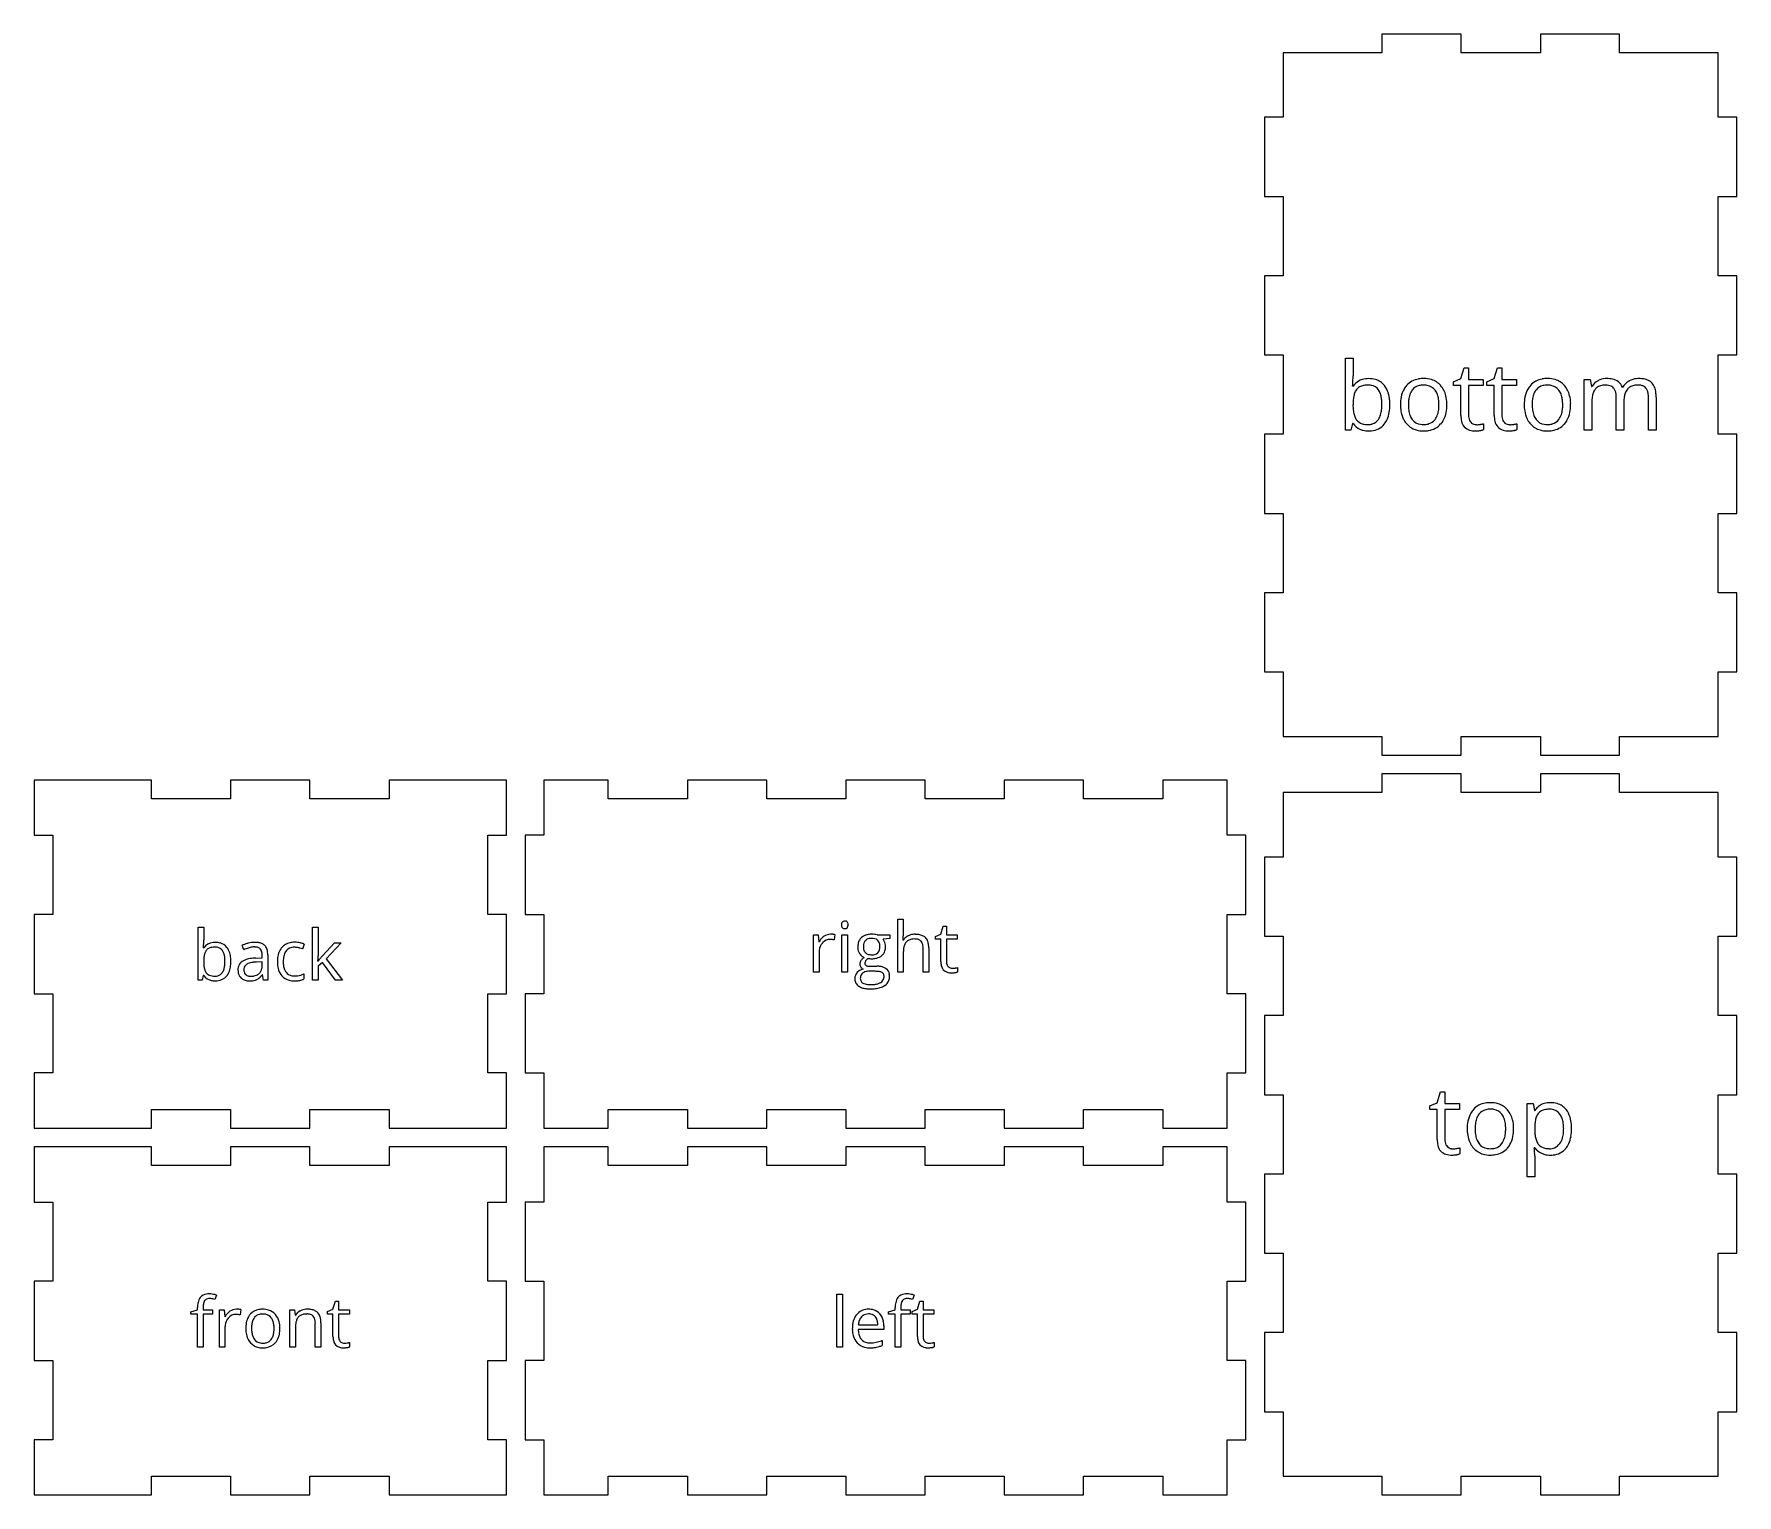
# Model space of a CAD drawing. Header units: millimetres. Extents: x 0 to 274, y 3 to 238.
import ezdxf

# ---------------------------------------------------------------- set-up
doc = ezdxf.new("R2010")
doc.units = ezdxf.units.MM

msp = doc.modelspace()

# ---------------------------------------------------------------- linework, layer by layer
at = {"layer": 'back_labelLayer'}
for p, q in [((26.39, 85.8), (26.39, 94.31)), ((26.39, 94.31), (27.3, 94.31)), ((27.3, 94.31), (27.3, 92.24)), ((44.81, 85.8), (44.81, 94.31)), ((44.81, 94.31), (45.71, 94.31)), ((45.71, 94.31), (45.71, 89.8)), ((27.25, 91), (27.3, 91)), ((33.76, 90.68), (33.48, 91.38)), ((43.48, 91.59), (43.2, 90.82)), ((46.43, 89.74), (48.36, 91.79)), ((49.44, 91.79), (47.01, 89.24)), ((48.36, 91.79), (49.44, 91.79)), ((35.71, 89.36), (36.73, 89.39)), ((36.7, 88.75), (35.8, 88.71)), ((36.7, 88.21), (36.7, 88.75)), ((36.73, 89.39), (36.73, 89.76)), ((37.61, 89.89), (37.61, 85.8)), ((45.67, 88.87), (45.71, 88.87)), ((46.39, 88.63), (45.71, 88.04)), ((45.71, 88.04), (45.71, 85.8)), ((48.51, 85.8), (46.39, 88.63)), ((47.01, 89.24), (49.61, 85.8)), ((27.04, 85.8), (26.39, 85.8)), ((27.23, 86.57), (27.04, 85.8)), ((27.3, 86.57), (27.23, 86.57)), ((36.76, 86.65), (36.71, 86.65)), ((36.94, 85.8), (36.76, 86.65)), ((37.61, 85.8), (36.94, 85.8)), ((43.39, 86.81), (43.39, 86)), ((45.71, 85.8), (44.81, 85.8)), ((49.61, 85.8), (48.51, 85.8))]:
    msp.add_line(p, q, dxfattribs=at)
for centre, radius, start, end in [((15.99, 91.89), 11.3, 355.4712, 355.653), ((13.64, 92.05), 13.66, 355.7239, 358.1259), ((8.37, 92.23), 18.93, 358.1123, 0.0484), ((28.99, 89.81), 2.06, 95.1835, 145.1109), ((28.95, 89.67), 1.55, 143.3382, 161.256), ((28.66, 89.86), 1.21, 120.1403, 142.4249), ((28.84, 89.54), 1.58, 100.4469, 119.6701), ((29.03, 88.58), 2.55, 89.5731, 100.7324), ((29.17, 88.79), 3.1, 89.8743, 96.8145), ((29.06, 89.03), 2.1, 78.6782, 90.3749), ((29.21, 89.12), 2.77, 74.2393, 90.5624), ((29.24, 89.79), 1.32, 35.5408, 79.8011), ((29.39, 89.79), 2.08, 38.5631, 74.067), ((29.09, 89.68), 1.51, 32.7038, 35.5238), ((28.68, 89.45), 1.97, 15.778, 32.0151), ((28.92, 89.42), 2.68, 16.4709, 38.4075), ((35.46, 87.69), 4.19, 106.3569, 118.335), ((36.42, 85.22), 6.08, 112.2122, 115.9641), ((35.82, 86.72), 4.46, 103.6226, 112.432), ((35.64, 87.14), 4.76, 104.5161, 106.5489), ((35.51, 87.69), 4.2, 90.0714, 104.6521), ((35.47, 88.19), 2.96, 90.4485, 103.7665), ((35.46, 88.9), 2.24, 83.6507, 90.1753), ((35.53, 88.06), 3.83, 81.568, 90.3249), ((35.55, 89.65), 1.48, 70.5716, 83.9929), ((35.75, 90.18), 0.922, 42.7295, 71.038), ((35.75, 89.5), 2.37, 68.2274, 81.7494), ((35.66, 90.14), 1.01, 20.4094, 41.448), ((35.1, 89.92), 1.61, 7.8273, 20.6042), ((36.06, 90.27), 1.55, 47.8683, 68.2934), ((36.11, 90.37), 1.44, 19.2331, 46.6741), ((35.27, 90.06), 2.33, 6.3379, 19.6816), ((42.41, 89.11), 3.24, 153.0875, 170.1051), ((41.75, 89.43), 2.5, 138.655, 152.6854), ((41.63, 89.52), 2.35, 101.4913, 138.3134), ((41.73, 89.56), 1.52, 114.4266, 161.6633), ((41.87, 89.09), 2.01, 88.7194, 112.5668), ((41.91, 88.34), 3.56, 89.5892, 102.1788), ((41.91, 89.09), 2.01, 87.6749, 89.9747), ((41.93, 87.81), 4.1, 77.7702, 89.9475), ((41.88, 88.5), 2.6, 81.691, 87.5079), ((41.72, 87.36), 3.75, 77.2999, 81.7345), ((41.5, 86.31), 4.82, 74.7802, 77.4498), ((41.71, 87.07), 4.04, 68.3294, 74.8831), ((41.86, 87.38), 4.53, 74.6797, 77.9579), ((42.28, 88.9), 2.96, 70.0945, 74.7387), ((42.67, 89.99), 1.79, 63.5034, 70.1861), ((42.86, 90.38), 1.36, 62.929, 63.1883), ((32.19, 88.91), 4.89, 171.0668, 177.8457), ((34.29, 88.81), 6.99, 177.6177, 180.0425), ((33.3, 88.78), 6, 179.7763, 185.7075), ((30.93, 88.54), 3.62, 185.5925, 194.205), ((30.17, 89.24), 2.84, 160.8926, 171.2334), ((27.36, 88.58), 3.35, 343.4172, 353.6369), ((27.38, 89.07), 3.33, 6.1649, 16.0396), ((25.36, 88.84), 5.36, 359.7681, 6.3095), ((25.52, 88.79), 5.2, 353.4935, 0.2206), ((28.2, 88.46), 3.44, 335.8306, 350.8255), ((27.56, 89), 4.1, 5.1338, 16.7973), ((26.34, 88.77), 5.32, 350.6563, 0.338), ((25.84, 88.81), 5.83, 359.8779, 5.4094), ((34.37, 87.52), 1.57, 115.4905, 182.3568), ((35.16, 86.08), 3.21, 101.3568, 117.0799), ((34.73, 87.54), 0.969, 120.9734, 172.418), ((34.97, 87.19), 1.39, 113.5887, 121.6805), ((35.3, 86.38), 2.27, 102.7996, 113.2433), ((35.79, 83.13), 6.23, 92.4696, 101.7065), ((35.71, 84.65), 4.05, 96.3545, 102.9953), ((36.01, 82.05), 6.67, 91.8565, 96.4478), ((35.97, 80.5), 8.87, 91.7165, 92.9095), ((34.4, 88.19), 2.31, 346.9178, 0.2825), ((34.12, 89.78), 2.61, 359.6933, 8.0035), ((33.86, 88.21), 2.84, 359.8164, 0.0014), ((34.04, 89.9), 3.57, 359.8027, 6.6583), ((44.16, 88.79), 5.01, 169.8979, 180.3689), ((44.64, 88.75), 5.49, 179.9389, 183.9815), ((43.16, 88.62), 4.01, 183.5914, 196.354), ((45.11, 88.78), 5.02, 174.531, 180.155), ((44.49, 88.75), 4.4, 179.7041, 188.0743), ((43.15, 89), 3.05, 160.1418, 175.1368), ((42.9, 88.52), 2.8, 187.9315, 200.3885), ((16.2, 90.93), 29.54, 356.0329, 356.6443), ((8.28, 91.47), 37.47, 356.021, 356.0557), ((27.91, 90.25), 17.81, 356.6325, 357.4911), ((34.95, 89.94), 10.76, 357.5041, 358.3306), ((39.66, 89.81), 6.05, 358.2739, 359.8928), ((50.1, 85.76), 5.37, 142.3233, 144.7076), ((52.96, 83.56), 8.99, 140.4331, 142.3365), ((56.69, 80.49), 13.82, 139.2799, 140.4704), ((61, 76.78), 19.51, 138.3417, 139.2877), ((28.93, 87.74), 2.01, 215.585, 245.8362), ((29.42, 88.14), 2.06, 193.9431, 208.0218), ((28.8, 87.83), 1.37, 208.5536, 217.5605), ((28.75, 87.81), 1.32, 218.1691, 253.8047), ((29.09, 88.1), 2.4, 245.9802, 255.5456), ((29, 88.56), 2.11, 253.1383, 266.8483), ((29.16, 88.44), 2.75, 255.7755, 270.3186), ((29.07, 89.37), 2.92, 266.3776, 270.0511), ((29.09, 88.26), 1.81, 269.3869, 285.863), ((29.18, 88.77), 3.08, 269.9226, 275.5481), ((29.33, 87.85), 2.15, 274.064, 321.4081), ((29.22, 87.77), 1.31, 286.0163, 326.8497), ((28.57, 88.2), 2.08, 326.7105, 343.6662), ((29.02, 88.1), 2.55, 321.3161, 335.5436), ((35.09, 87.44), 2.28, 179.5457, 192.6949), ((34.32, 87.25), 1.49, 192.0828, 227.4521), ((34.36, 87.31), 1.56, 227.7689, 237.805), ((34.49, 87.55), 1.84, 238.3273, 258.9184), ((35.19, 87.45), 1.43, 171.2122, 180.2058), ((35.05, 87.44), 1.3, 179.5266, 192.7788), ((34.61, 87.33), 0.846, 192.3265, 222.058), ((34.58, 87.31), 0.809, 222.5804, 229.2547), ((34.69, 87.45), 0.988, 229.7837, 254.2724), ((34.69, 88.48), 2.79, 258.672, 270.4047), ((34.84, 87.94), 1.5, 253.9396, 266.4534), ((34.71, 89.78), 4.09, 269.954, 273.1491), ((34.89, 88.48), 2.04, 266.0784, 270.0589), ((34.91, 88.94), 2.5, 269.5792, 282.0413), ((34.78, 88.78), 3.09, 272.9335, 281.4139), ((34.98, 87.81), 2.09, 281.2979, 293.7314), ((35.09, 88.13), 1.67, 281.7121, 306.4594), ((35.13, 87.41), 1.67, 294.3933, 304.7371), ((35.17, 88), 1.52, 306.9881, 313.856), ((34.69, 88.05), 2.45, 304.8485, 314.8531), ((35.16, 87.99), 1.52, 314.1892, 347.427), ((33.76, 88.99), 3.76, 314.7445, 321.7072), ((41.84, 88.22), 2.63, 196.0167, 221.1349), ((41.58, 88.03), 2.3, 221.7976, 256.8021), ((42.05, 88.2), 1.88, 200.4183, 216.6393), ((41.69, 87.94), 1.44, 216.9696, 261.3103), ((41.85, 89.08), 3.39, 256.4244, 270.489), ((41.85, 88.68), 2.2, 260.1359, 270.2692), ((41.84, 90.28), 3.8, 270.2658, 286.2892), ((41.88, 90.67), 4.98, 269.9655, 272.8643), ((41.96, 89.5), 3.81, 272.5981, 282.1878), ((42.22, 88.3), 2.58, 282.0344, 296.9455), ((41.61, 91.15), 4.69, 286.046, 292.3654)]:
    msp.add_arc(centre, radius, start, end, dxfattribs=at)
at = {"layer": 'back_outsideCutPath'}
for p, q in [((0, 118), (0, 109.12)), ((6.12, 118), (0, 118)), ((18.88, 118), (6.12, 118)), ((18.88, 115), (18.88, 118)), ((44.38, 118), (31.62, 118)), ((31.62, 118), (31.62, 115)), ((44.38, 115), (44.38, 118)), ((76, 118), (57.12, 118)), ((57.12, 118), (57.12, 115)), ((76, 109.12), (76, 118)), ((31.62, 115), (18.88, 115)), ((57.12, 115), (44.38, 115)), ((0, 109.12), (3, 109.12)), ((3, 109.12), (3, 96.38)), ((73, 96.38), (73, 109.12)), ((73, 109.12), (76, 109.12)), ((3, 96.38), (0, 96.38)), ((0, 96.38), (0, 83.62)), ((76, 96.38), (73, 96.38)), ((76, 83.62), (76, 96.38)), ((0, 83.62), (3, 83.62)), ((3, 83.62), (3, 70.88)), ((73, 70.88), (73, 83.62)), ((73, 83.62), (76, 83.62)), ((3, 70.88), (0, 70.88)), ((0, 70.88), (0, 62)), ((76, 70.88), (73, 70.88)), ((76, 62), (76, 70.88)), ((18.88, 62), (18.88, 65)), ((18.88, 65), (31.62, 65)), ((31.62, 65), (31.62, 62)), ((44.38, 62), (44.38, 65)), ((44.38, 65), (57.12, 65)), ((57.12, 65), (57.12, 62)), ((0, 62), (18.88, 62)), ((31.62, 62), (44.38, 62)), ((57.12, 62), (69.88, 62)), ((69.88, 62), (76, 62))]:
    msp.add_line(p, q, dxfattribs=at)
at = {"layer": 'bottom_labelLayer'}
for p, q in [((211, 174.3), (211, 185.85)), ((211, 185.85), (212.23, 185.85)), ((212.23, 185.85), (212.23, 183.04)), ((229.58, 182.58), (230.1, 184.32)), ((230.1, 184.32), (230.81, 184.32)), ((230.81, 184.32), (230.81, 182.43)), ((234.95, 182.58), (235.47, 184.32)), ((235.47, 184.32), (236.18, 184.32)), ((236.18, 184.32), (236.18, 182.43)), ((212.17, 181.35), (212.23, 181.35)), ((228.41, 182.07), (229.58, 182.58)), ((228.41, 181.48), (228.41, 182.07)), ((229.58, 181.48), (228.41, 181.48)), ((229.58, 176.64), (229.58, 181.48)), ((230.81, 182.43), (233.17, 182.43)), ((233.17, 181.48), (230.81, 181.48)), ((230.81, 181.48), (230.81, 176.69)), ((233.17, 182.43), (233.17, 181.48)), ((233.78, 182.07), (234.95, 182.58)), ((233.78, 181.48), (233.78, 182.07)), ((234.95, 181.48), (233.78, 181.48)), ((234.95, 176.64), (234.95, 181.48)), ((236.18, 182.43), (238.54, 182.43)), ((238.54, 181.48), (236.18, 181.48)), ((236.18, 181.48), (236.18, 176.69)), ((238.54, 182.43), (238.54, 181.48)), ((249.4, 174.3), (249.4, 182.43)), ((249.4, 182.43), (250.41, 182.43)), ((250.41, 182.43), (250.61, 181.32)), ((250.61, 181.32), (250.67, 181.32)), ((255.56, 181.2), (255.62, 181.2)), ((250.64, 178.57), (250.64, 174.3)), ((254.58, 174.3), (254.58, 179.59)), ((255.82, 178.84), (255.82, 174.3)), ((259.77, 174.3), (259.77, 179.59)), ((261, 179.61), (261, 174.3)), ((211.88, 174.3), (211, 174.3)), ((212.14, 175.35), (211.88, 174.3)), ((212.23, 175.35), (212.14, 175.35)), ((233.23, 175.32), (233.23, 174.37)), ((238.6, 175.32), (238.6, 174.37)), ((250.64, 174.3), (249.4, 174.3)), ((255.82, 174.3), (254.58, 174.3)), ((261, 174.3), (259.77, 174.3))]:
    msp.add_line(p, q, dxfattribs=at)
for centre, radius, start, end in [((193.69, 182.78), 18.53, 355.7239, 358.1259), ((196.82, 182.57), 15.39, 355.4717, 355.6528), ((186.54, 183.02), 25.69, 358.1123, 0.0484), ((214.53, 179.75), 2.8, 95.1835, 145.1109), ((214.08, 179.81), 1.64, 120.1403, 142.4249), ((214.32, 179.37), 2.14, 100.447, 119.6701), ((214.58, 178.07), 3.46, 89.5731, 100.7324), ((214.77, 178.36), 4.21, 89.8744, 96.8145), ((214.62, 178.69), 2.85, 78.6781, 90.375), ((214.82, 178.8), 3.77, 74.2393, 90.5624), ((214.86, 179.71), 1.8, 35.5408, 79.8011), ((215.07, 179.72), 2.82, 38.5631, 74.067), ((214.43, 179.22), 3.63, 16.4709, 38.4075), ((224.08, 178.85), 4.18, 150.7112, 169.4695), ((223.39, 179.2), 3.4, 138.1759, 150.2288), ((223.27, 179.29), 3.26, 99.1759, 137.9833), ((223.3, 179.54), 1.96, 103.4685, 142.3119), ((223.59, 177.8), 4.79, 89.7326, 100.076), ((223.55, 178.6), 2.93, 89.4806, 103.8805), ((223.59, 178.43), 3.11, 79.3453, 90.3175), ((223.65, 178.44), 4.14, 73.5223, 90.5692), ((223.83, 179.48), 2.03, 37.9578, 80.4006), ((223.9, 179.33), 3.23, 41.1446, 73.2134), ((223.43, 178.93), 3.84, 13.5014, 41.0703), ((243.99, 178.85), 4.18, 150.7112, 169.4695), ((243.3, 179.2), 3.4, 138.1759, 150.2288), ((243.19, 179.29), 3.26, 99.1759, 137.9833), ((243.22, 179.54), 1.96, 103.4685, 142.3119), ((243.5, 177.8), 4.79, 89.7326, 100.076), ((243.46, 178.6), 2.93, 89.4806, 103.8805), ((243.51, 178.43), 3.11, 79.3453, 90.3175), ((243.57, 178.44), 4.14, 73.5223, 90.5692), ((243.74, 179.48), 2.03, 37.9578, 80.4006), ((243.81, 179.33), 3.23, 41.1446, 73.2134), ((243.35, 178.93), 3.84, 13.5014, 41.0703), ((252.75, 180.09), 2.42, 117.121, 149.5424), ((252.83, 179.6), 2.07, 143.077, 161.3914), ((252.45, 179.86), 1.61, 123.702, 142.3022), ((252.61, 179.58), 1.93, 101.1546, 123.0656), ((253, 179.65), 2.93, 93.8343, 117.5072), ((252.85, 178.48), 3.06, 89.5573, 101.4832), ((253.07, 179.05), 3.53, 89.9662, 94.2831), ((252.87, 178.65), 2.88, 85.5238, 90.0794), ((253.11, 178.55), 4.03, 77.5572, 90.5513), ((252.95, 179.49), 2.04, 72.3601, 85.9562), ((253.19, 180.2), 1.29, 41.0611, 72.8994), ((253.48, 180.16), 2.38, 52.7027, 78.0054), ((253.03, 180.09), 1.49, 20.7071, 40.0218), ((253.62, 180.41), 2.1, 22.2098, 51.4971), ((257.86, 179.92), 2.57, 119.4042, 150.1829), ((257.95, 179.59), 2.04, 140.9765, 161.17), ((257.62, 179.83), 1.63, 122.3597, 140.2884), ((258.14, 179.49), 3.09, 118.2582, 120.0631), ((258.14, 179.46), 3.12, 95.8635, 117.9693), ((257.8, 179.51), 2, 101.0032, 121.784), ((258.04, 178.37), 3.17, 89.5621, 101.2962), ((258.25, 178.69), 3.89, 89.9197, 96.2617), ((258.07, 178.68), 2.86, 85.8144, 90.0685), ((258.28, 178.3), 4.28, 79.9361, 90.3804), ((258.14, 179.49), 2.04, 72.6396, 86.2568), ((258.38, 180.2), 1.3, 41.0408, 73.1793), ((258.56, 179.85), 2.71, 62.9723, 80.1665), ((258.22, 180.09), 1.49, 20.7071, 40.0218), ((258.86, 180.46), 2.03, 44.229, 62.6229), ((258.77, 180.42), 2.12, 19.5612, 43.3161), ((257.49, 179.93), 3.5, 7.5042, 19.9645), ((221.72, 178.38), 9.49, 177.6177, 180.0425), ((220.37, 178.34), 8.15, 179.7763, 185.7075), ((218.87, 178.53), 6.63, 171.0668, 177.8457), ((216.12, 178.97), 3.85, 160.8927, 171.2334), ((214.48, 179.55), 2.11, 143.3382, 161.256), ((214.66, 179.57), 2.04, 32.7034, 35.5244), ((214.11, 179.25), 2.68, 15.7779, 32.0152), ((212.34, 178.73), 4.52, 6.1649, 16.0396), ((209.6, 178.42), 7.28, 359.7681, 6.3095), ((209.82, 178.36), 7.06, 353.4935, 0.2206), ((212.58, 178.64), 5.56, 5.1339, 16.7973), ((210.93, 178.33), 7.22, 350.6563, 0.338), ((210.25, 178.39), 7.91, 359.8779, 5.4094), ((226.25, 178.42), 6.4, 169.2443, 180.3881), ((226.02, 178.35), 6.16, 179.7745, 189.0933), ((227.64, 178.4), 6.51, 173.0086, 180.2464), ((227.37, 178.34), 6.24, 179.706, 187.9161), ((225.29, 178.7), 4.14, 162.0653, 173.1675), ((223.78, 179.21), 2.55, 142.9026, 162.3749), ((223.41, 179.19), 2.54, 20.0257, 37.435), ((222.16, 178.73), 3.87, 7.744, 20.069), ((219.91, 178.41), 6.15, 359.7076, 7.8973), ((219.56, 178.35), 6.49, 353.5363, 0.2014), ((221.64, 178.46), 5.69, 1.1277, 13.88), ((220.97, 178.33), 6.36, 349.1762, 0.3863), ((220.1, 178.38), 7.23, 359.9919, 1.542), ((246.17, 178.42), 6.4, 169.2443, 180.3881), ((245.93, 178.35), 6.16, 179.7745, 189.0933), ((247.56, 178.4), 6.51, 173.0086, 180.2464), ((247.29, 178.34), 6.24, 179.706, 187.9161), ((245.2, 178.7), 4.14, 162.0653, 173.1675), ((243.69, 179.21), 2.55, 142.9026, 162.3749), ((243.33, 179.19), 2.54, 20.0257, 37.435), ((242.07, 178.73), 3.87, 7.744, 20.069), ((239.82, 178.41), 6.15, 359.7076, 7.8973), ((239.48, 178.35), 6.49, 353.5363, 0.2014), ((241.56, 178.46), 5.69, 1.1277, 13.88), ((240.88, 178.33), 6.36, 349.1762, 0.3863), ((240.01, 178.38), 7.23, 359.9919, 1.542), ((256.83, 178.68), 6.19, 171.3042, 178.3502), ((259.21, 178.57), 8.58, 178.0976, 180.0253), ((254.33, 179.07), 3.66, 161.0235, 171.4469), ((252.29, 179.81), 2.28, 7.9865, 20.7949), ((250.95, 179.61), 3.63, 359.6949, 8.1471), ((261.23, 178.87), 5.42, 172.3777, 180.183), ((262.71, 178.84), 6.89, 179.8939, 179.9992), ((259.18, 179.16), 3.34, 160.8732, 172.5272), ((257.48, 179.81), 2.28, 7.9865, 20.7949), ((256.14, 179.61), 3.63, 359.6949, 8.1471), ((255.35, 179.64), 5.65, 359.7107, 7.6907), ((217.16, 178.01), 4.92, 185.5925, 194.2051), ((215.1, 177.48), 2.79, 193.943, 208.0218), ((214.27, 177.05), 1.86, 208.5537, 217.5605), ((214.2, 177.03), 1.79, 218.169, 253.8047), ((214.84, 176.98), 1.77, 286.0163, 326.8497), ((213.96, 177.56), 2.83, 326.7105, 343.6662), ((212.31, 178.07), 4.55, 343.4171, 353.6369), ((214.56, 177.43), 3.46, 321.3162, 335.5436), ((213.45, 177.9), 4.67, 335.8306, 350.8255), ((224.44, 178.08), 4.56, 188.9102, 205.3171), ((223.97, 177.89), 4.05, 205.656, 208.4461), ((223.36, 177.51), 3.34, 207.7947, 238.6758), ((225.08, 178.01), 3.93, 187.7639, 200.0977), ((223.82, 177.55), 2.58, 200.0846, 216.9132), ((223.36, 177.22), 2.02, 217.301, 261.7099), ((223.84, 177.2), 1.99, 284.5662, 322.6334), ((223.32, 177.59), 2.64, 323.0089, 342.6391), ((221.8, 178.08), 4.24, 342.3616, 353.7538), ((223.77, 177.56), 3.44, 318.144, 329.7566), ((223.11, 177.9), 4.18, 330.2507, 349.4116), ((233.45, 176.59), 3.87, 179.3551, 192.8478), ((231.51, 176.07), 1.86, 190.3818, 253.8772), ((233.29, 176.67), 2.48, 179.6416, 189.7506), ((232.42, 176.52), 1.59, 189.5479, 205.7873), ((232.06, 176.35), 1.2, 206.1294, 221.4084), ((232.02, 176.32), 1.14, 221.5949, 262.3505), ((238.82, 176.59), 3.87, 179.3551, 192.8478), ((236.88, 176.07), 1.86, 190.3818, 253.8772), ((238.66, 176.67), 2.48, 179.6416, 189.7506), ((237.78, 176.52), 1.59, 189.5479, 205.7873), ((237.42, 176.35), 1.2, 206.1294, 221.4084), ((237.38, 176.32), 1.14, 221.5949, 262.3505), ((244.35, 178.08), 4.56, 188.9102, 205.3171), ((243.88, 177.89), 4.05, 205.656, 208.4461), ((243.27, 177.51), 3.34, 207.7947, 238.6758), ((245, 178.01), 3.93, 187.7639, 200.0977), ((243.74, 177.55), 2.58, 200.0846, 216.9132), ((243.28, 177.22), 2.02, 217.301, 261.7099), ((243.76, 177.2), 1.99, 284.5662, 322.6334), ((243.23, 177.59), 2.64, 323.0089, 342.6391), ((241.71, 178.08), 4.24, 342.3616, 353.7538), ((243.68, 177.56), 3.44, 318.144, 329.7566), ((243.02, 177.9), 4.18, 330.2507, 349.4116), ((214.45, 176.93), 2.73, 215.585, 245.8362), ((214.65, 177.41), 3.25, 245.9801, 255.5456), ((214.54, 178.05), 2.86, 253.1383, 266.8483), ((214.76, 177.89), 3.74, 255.7755, 270.3185), ((214.63, 179.14), 3.96, 266.3776, 270.0511), ((214.66, 177.64), 2.46, 269.3869, 285.8631), ((214.79, 178.33), 4.18, 269.9226, 275.5482), ((214.98, 177.08), 2.92, 274.064, 321.4081), ((223.4, 177.6), 3.43, 238.8116, 253.2428), ((223.53, 178.11), 3.96, 253.5437, 270.4183), ((223.58, 178.24), 3.06, 260.5033, 270.2477), ((223.58, 178.94), 4.78, 269.7503, 279.8033), ((223.62, 178.04), 2.86, 269.4482, 284.7256), ((223.89, 177.47), 3.28, 278.8959, 317.9979), ((231.89, 177.37), 3.22, 253.7848, 270.8852), ((232.11, 176.82), 1.65, 261.3266, 270.1913), ((231.94, 177.31), 3.16, 270.0034, 270.7603), ((231.92, 177.99), 3.84, 270.8932, 275.5484), ((232.13, 179.21), 4.05, 269.8803, 278.3028), ((231.78, 179.48), 5.34, 275.526, 279.294), ((231.91, 178.77), 4.61, 279.1864, 280.1141), ((232.17, 178.9), 3.73, 278.4155, 279.008), ((232.11, 177.64), 3.47, 280.007, 283.3735), ((231.71, 181.8), 6.66, 278.9589, 280.5104), ((232.42, 176.35), 2.14, 283.3069, 288.1197), ((232.14, 179.48), 4.3, 280.4847, 282.6269), ((232.52, 177.79), 2.58, 282.5877, 285.5794), ((232.71, 175.47), 1.21, 287.9888, 295.3048), ((232.72, 177.09), 1.85, 285.723, 286.2568), ((237.26, 177.37), 3.22, 253.7848, 270.8852), ((237.48, 176.82), 1.65, 261.3266, 270.1913), ((237.31, 177.31), 3.16, 270.0034, 270.7603), ((237.29, 177.99), 3.84, 270.8932, 275.5484), ((237.49, 179.21), 4.05, 269.8803, 278.3028), ((237.15, 179.48), 5.34, 275.526, 279.294), ((237.27, 178.77), 4.61, 279.1864, 280.1141), ((237.53, 178.9), 3.73, 278.4155, 279.008), ((237.48, 177.64), 3.47, 280.007, 283.3735), ((237.08, 181.8), 6.66, 278.9589, 280.5104), ((237.79, 176.35), 2.14, 283.3069, 288.1197), ((237.51, 179.48), 4.3, 280.4847, 282.6269), ((237.89, 177.79), 2.58, 282.5877, 285.5794), ((238.08, 175.47), 1.21, 287.9888, 295.3048), ((238.08, 177.09), 1.85, 285.723, 286.2568), ((243.31, 177.6), 3.43, 238.8116, 253.2428), ((243.44, 178.11), 3.96, 253.5437, 270.4183), ((243.49, 178.24), 3.06, 260.5033, 270.2477), ((243.49, 178.94), 4.78, 269.7503, 279.8033), ((243.53, 178.04), 2.86, 269.4482, 284.7256), ((243.8, 177.47), 3.28, 278.8959, 317.9979)]:
    msp.add_arc(centre, radius, start, end, dxfattribs=at)
at = {"layer": 'bottom_outsideCutPath'}
for p, q in [((229.62, 238), (216.88, 238)), ((216.88, 238), (216.88, 235)), ((229.62, 235), (229.62, 238)), ((255.12, 238), (242.38, 238)), ((242.38, 238), (242.38, 235)), ((255.12, 235), (255.12, 238)), ((201, 235), (201, 224.62)), ((204.12, 235), (201, 235)), ((216.88, 235), (204.12, 235)), ((242.38, 235), (229.62, 235)), ((271, 235), (255.12, 235)), ((271, 224.62), (271, 235)), ((201, 224.62), (198, 224.62)), ((198, 224.62), (198, 211.88)), ((274, 224.62), (271, 224.62)), ((274, 211.88), (274, 224.62)), ((198, 211.88), (201, 211.88)), ((201, 211.88), (201, 199.12)), ((271, 199.12), (271, 211.88)), ((271, 211.88), (274, 211.88)), ((201, 199.12), (198, 199.12)), ((198, 199.12), (198, 186.38)), ((274, 199.12), (271, 199.12)), ((274, 186.38), (274, 199.12)), ((198, 186.38), (201, 186.38)), ((201, 186.38), (201, 173.62)), ((271, 173.62), (271, 186.38)), ((271, 186.38), (274, 186.38)), ((201, 173.62), (198, 173.62)), ((198, 173.62), (198, 160.88)), ((274, 173.62), (271, 173.62)), ((274, 160.88), (274, 173.62)), ((198, 160.88), (201, 160.88)), ((201, 160.88), (201, 148.12)), ((271, 148.12), (271, 160.88)), ((271, 160.88), (274, 160.88)), ((201, 148.12), (198, 148.12)), ((198, 148.12), (198, 135.38)), ((274, 148.12), (271, 148.12)), ((274, 135.38), (274, 148.12)), ((198, 135.38), (201, 135.38)), ((201, 135.38), (201, 125)), ((271, 125), (271, 135.38)), ((271, 135.38), (274, 135.38)), ((201, 125), (216.88, 125)), ((216.88, 125), (216.88, 122)), ((229.62, 122), (229.62, 125)), ((229.62, 125), (242.38, 125)), ((242.38, 125), (242.38, 122)), ((255.12, 122), (255.12, 125)), ((255.12, 125), (267.88, 125)), ((267.88, 125), (271, 125)), ((216.88, 122), (229.62, 122)), ((242.38, 122), (255.12, 122))]:
    msp.add_line(p, q, dxfattribs=at)
at = {"layer": 'front_labelLayer'}
for p, q in [((26.29, 32.8), (26.29, 33.13)), ((27.2, 33.15), (27.2, 32.76)), ((29.33, 35.15), (29.1, 34.42)), ((48.09, 32.87), (48.48, 34.15)), ((48.48, 34.15), (49, 34.15)), ((49, 34.15), (49, 32.76)), ((25.22, 32.47), (26.29, 32.8)), ((25.22, 32.06), (25.22, 32.47)), ((26.29, 32.06), (25.22, 32.06)), ((26.29, 26.77), (26.29, 32.06)), ((27.2, 32.76), (28.72, 32.76)), ((28.72, 32.06), (27.2, 32.06)), ((27.2, 32.06), (27.2, 26.77)), ((28.72, 32.76), (28.72, 32.06)), ((29.82, 26.77), (29.82, 32.76)), ((29.82, 32.76), (30.57, 32.76)), ((30.57, 32.76), (30.67, 31.65)), ((30.67, 31.65), (30.71, 31.65)), ((33.27, 32.81), (33.14, 31.97)), ((41.15, 26.77), (41.15, 32.76)), ((41.15, 32.76), (41.89, 32.76)), ((41.89, 32.76), (42.04, 31.94)), ((42.04, 31.94), (42.08, 31.94)), ((45.25, 26.77), (45.25, 30.65)), ((46.16, 30.68), (46.16, 26.77)), ((47.23, 32.5), (48.09, 32.87)), ((47.23, 32.06), (47.23, 32.5)), ((48.09, 32.06), (47.23, 32.06)), ((48.09, 28.49), (48.09, 32.06)), ((49, 32.76), (50.74, 32.76)), ((50.74, 32.06), (49, 32.06)), ((49, 32.06), (49, 28.53)), ((50.74, 32.76), (50.74, 32.06)), ((30.72, 29.99), (30.72, 26.77)), ((42.06, 29.91), (42.06, 26.77)), ((50.78, 27.52), (50.78, 26.82)), ((27.2, 26.77), (26.29, 26.77)), ((30.72, 26.77), (29.82, 26.77)), ((42.06, 26.77), (41.15, 26.77)), ((46.16, 26.77), (45.25, 26.77))]:
    msp.add_line(p, q, dxfattribs=at)
for centre, radius, start, end in [((29.97, 33.17), 3.68, 167.5776, 180.6587), ((28.24, 33.58), 1.9, 141.7434, 168.2322), ((27.96, 33.72), 1.59, 98.2551, 139.6204), ((30.31, 33.2), 3.11, 171.6527, 178.4384), ((31.48, 33.15), 4.29, 178.1974, 180.0232), ((29.07, 33.39), 1.85, 161.8438, 171.7847), ((28.3, 33.65), 1.05, 145.0689, 162.1801), ((28.08, 33.79), 0.786, 102.7677, 144.338), ((28.2, 32.58), 2.76, 89.6697, 99.9314), ((28.19, 33.37), 1.22, 89.4859, 103.4198), ((28.2, 32.64), 1.95, 83.0761, 89.7926), ((28.2, 32.42), 2.92, 81.5641, 89.7017), ((28.08, 31.68), 2.92, 76.5183, 83.0217), ((28, 30.98), 4.37, 75.974, 81.6565), ((27.73, 30.23), 4.41, 71.9613, 76.5918), ((27.65, 29.52), 5.88, 73.2963, 76.0946), ((33.38, 30.15), 3.07, 139.414, 150.6033), ((33.48, 29.99), 2.76, 173.6908, 180.0882), ((32.8, 30.1), 2.07, 138.9576, 174.5422), ((32.83, 30.62), 2.34, 124.2321, 139.4161), ((32.86, 30.04), 2.15, 135.6209, 138.8378), ((32.47, 30.47), 1.57, 89.6335, 137.0881), ((32.54, 31.06), 1.81, 89.6797, 124.4406), ((32.48, 29.92), 2.13, 87.3437, 89.9661), ((32.56, 28.71), 4.17, 84.9923, 90.1281), ((32.45, 29.26), 2.79, 81.5884, 87.1916), ((32.27, 28.06), 4, 77.4454, 81.6361), ((32.66, 29.83), 3.04, 78.4892, 85.0266), ((38.77, 29.8), 4.71, 169.2443, 180.3881), ((37.17, 30.12), 3.08, 150.7111, 169.4696), ((36.66, 30.38), 2.51, 138.1759, 150.2287), ((36.57, 30.45), 2.4, 99.1759, 137.9833), ((39.79, 29.79), 4.8, 173.0086, 180.2464), ((38.06, 30.01), 3.05, 162.0653, 173.1675), ((36.95, 30.38), 1.88, 142.9025, 162.375), ((36.59, 30.63), 1.45, 103.4685, 142.3119), ((36.81, 29.35), 3.53, 89.7327, 100.076), ((36.77, 29.94), 2.16, 89.4806, 103.8805), ((36.81, 29.81), 2.29, 79.3454, 90.3175), ((36.85, 29.82), 3.05, 73.5223, 90.5692), ((36.98, 30.59), 1.49, 37.9578, 80.4006), ((37.03, 30.47), 2.38, 41.1446, 73.2134), ((36.67, 30.37), 1.87, 20.0257, 37.4351), ((35.75, 30.03), 2.85, 7.744, 20.069), ((34.09, 29.8), 4.53, 359.7076, 7.8973), ((36.69, 30.18), 2.83, 13.5014, 41.0703), ((35.37, 29.83), 4.19, 1.1277, 13.88), ((46.35, 29.99), 4.29, 171.1766, 178.3218), ((43.64, 30.96), 1.84, 116.9443, 147.6526), ((44.67, 30.26), 2.58, 159.9535, 171.3801), ((43.64, 30.64), 1.48, 140.1519, 160.3147), ((43.47, 30.76), 1.28, 118.5439, 139.1927), ((43.83, 30.64), 2.21, 115.8069, 117.6069), ((43.92, 30.41), 2.46, 94.3227, 115.5455), ((43.66, 30.37), 1.71, 100.1176, 118.1603), ((43.86, 29.35), 2.75, 89.5933, 100.3718), ((43.98, 29.9), 2.97, 89.9578, 94.711), ((43.88, 29.7), 2.41, 84.0198, 90.1511), ((44.01, 29.29), 3.58, 80.5585, 90.3538), ((43.97, 30.47), 1.63, 71.0828, 84.3691), ((44.18, 31.04), 1.02, 43.3791, 71.5387), ((44.23, 30.59), 2.27, 65.1094, 80.7638), ((44.12, 31.01), 1.08, 22.7025, 42.342), ((43.64, 30.81), 1.6, 8.4932, 22.6579), ((44.49, 31.17), 1.63, 46.5585, 64.8783), ((42.69, 30.66), 2.57, 359.6714, 8.6878), ((44.51, 31.23), 1.57, 19.3849, 45.5997), ((43.6, 30.89), 2.55, 6.9634, 19.8364), ((42.2, 30.7), 3.96, 359.7631, 7.2116), ((38.6, 29.75), 4.54, 179.7745, 189.0933), ((37.43, 29.56), 3.36, 188.9102, 205.3171), ((37.08, 29.41), 2.98, 205.6561, 208.446), ((36.63, 29.14), 2.46, 207.7947, 238.6758), ((39.59, 29.75), 4.6, 179.706, 187.9161), ((37.91, 29.51), 2.89, 187.7639, 200.0977), ((36.98, 29.17), 1.9, 200.0846, 216.9131), ((36.64, 28.92), 1.49, 217.301, 261.7099), ((36.8, 29.68), 2.25, 260.5033, 270.2477), ((36.83, 29.53), 2.11, 269.4482, 284.7255), ((36.99, 28.91), 1.47, 284.5663, 322.6334), ((37.02, 29.1), 2.42, 278.8959, 317.9979), ((36.6, 29.19), 1.95, 323.0089, 342.639), ((35.49, 29.56), 3.12, 342.3616, 353.7537), ((33.84, 29.76), 4.78, 353.5363, 0.2014), ((36.94, 29.17), 2.53, 318.144, 329.7566), ((36.45, 29.43), 3.08, 330.2507, 349.4116), ((34.87, 29.74), 4.69, 349.1762, 0.3863), ((34.23, 29.77), 5.33, 359.992, 1.542), ((47.88, 29.92), 5.82, 178.081, 180.0237), ((50.95, 28.46), 2.85, 179.3551, 192.8478), ((49.51, 28.07), 1.37, 190.3818, 253.8772), ((50.83, 28.52), 1.83, 179.6416, 189.7506), ((50.18, 28.4), 1.17, 189.5479, 205.7874), ((49.92, 28.28), 0.881, 206.1294, 221.4084), ((49.89, 28.26), 0.843, 221.5949, 262.3505), ((49.96, 28.62), 1.21, 261.3265, 270.1913), ((49.97, 30.39), 2.98, 269.8804, 278.3028), ((50, 30.16), 2.75, 278.4157, 279.0083), ((49.66, 32.3), 4.91, 278.9591, 280.5103), ((49.98, 30.59), 3.17, 280.485, 282.6266), ((50.26, 29.34), 1.9, 282.5877, 285.5795), ((50.4, 28.83), 1.37, 285.7241, 286.2552), ((36.66, 29.2), 2.53, 238.8116, 253.2428), ((36.76, 29.58), 2.92, 253.5437, 270.4182), ((36.8, 30.19), 3.53, 269.7503, 279.8033), ((49.8, 29.03), 2.37, 253.7848, 270.8853), ((49.83, 28.99), 2.32, 270.0028, 270.7609), ((49.82, 29.49), 2.83, 270.8933, 275.5484), ((49.71, 30.59), 3.93, 275.5261, 279.2939), ((49.81, 30.06), 3.4, 279.1863, 280.1143), ((49.96, 29.23), 2.56, 280.0071, 283.3735), ((50.19, 28.28), 1.58, 283.307, 288.1199), ((50.4, 27.63), 0.893, 287.9889, 295.3048)]:
    msp.add_arc(centre, radius, start, end, dxfattribs=at)
at = {"layer": 'front_outsideCutPath'}
for p, q in [((0, 59), (0, 50.12)), ((6.12, 59), (0, 59)), ((18.88, 59), (6.12, 59)), ((18.88, 56), (18.88, 59)), ((44.38, 59), (31.62, 59)), ((31.62, 59), (31.62, 56)), ((44.38, 56), (44.38, 59)), ((76, 59), (57.12, 59)), ((57.12, 59), (57.12, 56)), ((76, 50.12), (76, 59)), ((31.62, 56), (18.88, 56)), ((57.12, 56), (44.38, 56)), ((0, 50.12), (3, 50.12)), ((3, 50.12), (3, 37.38)), ((73, 37.38), (73, 50.12)), ((73, 50.12), (76, 50.12)), ((3, 37.38), (0, 37.38)), ((0, 37.38), (0, 24.62)), ((76, 37.38), (73, 37.38)), ((76, 24.62), (76, 37.38)), ((0, 24.62), (3, 24.62)), ((3, 24.62), (3, 11.88)), ((73, 11.88), (73, 24.62)), ((73, 24.62), (76, 24.62)), ((3, 11.88), (0, 11.88)), ((0, 11.88), (0, 3)), ((76, 11.88), (73, 11.88)), ((76, 3), (76, 11.88)), ((18.88, 3), (18.88, 6)), ((18.88, 6), (31.62, 6)), ((31.62, 6), (31.62, 3)), ((44.38, 3), (44.38, 6)), ((44.38, 6), (57.12, 6)), ((57.12, 6), (57.12, 3)), ((0, 3), (18.88, 3)), ((31.62, 3), (44.38, 3)), ((57.12, 3), (69.88, 3)), ((69.88, 3), (76, 3))]:
    msp.add_line(p, q, dxfattribs=at)
at = {"layer": 'left_labelLayer'}
for p, q in [((129.17, 26.77), (129.17, 35.28)), ((129.17, 35.28), (130.07, 35.28)), ((130.07, 35.28), (130.07, 26.77)), ((138.55, 32.8), (138.55, 33.13)), ((139.46, 33.15), (139.46, 32.76)), ((141.6, 35.15), (141.36, 34.42)), ((142.14, 32.87), (142.53, 34.15)), ((142.53, 34.15), (143.05, 34.15)), ((143.05, 34.15), (143.05, 32.76)), ((132.63, 30.34), (135.76, 30.34)), ((136.73, 30.18), (136.73, 29.6)), ((137.48, 32.47), (138.55, 32.8)), ((137.48, 32.06), (137.48, 32.47)), ((138.55, 32.06), (137.48, 32.06)), ((138.55, 26.77), (138.55, 32.06)), ((139.46, 32.76), (140.98, 32.76)), ((140.98, 32.06), (139.46, 32.06)), ((139.46, 32.06), (139.46, 26.77)), ((140.98, 32.76), (140.98, 32.06)), ((141.28, 32.5), (142.14, 32.87)), ((141.28, 32.06), (141.28, 32.5)), ((142.14, 32.06), (141.28, 32.06)), ((142.14, 28.49), (142.14, 32.06)), ((143.05, 32.76), (144.79, 32.76)), ((144.79, 32.06), (143.05, 32.06)), ((143.05, 32.06), (143.05, 28.53)), ((144.79, 32.76), (144.79, 32.06)), ((136.73, 29.6), (132.61, 29.6)), ((136.48, 27.86), (136.48, 27.05)), ((144.83, 27.52), (144.83, 26.82)), ((130.07, 26.77), (129.17, 26.77)), ((139.46, 26.77), (138.55, 26.77))]:
    msp.add_line(p, q, dxfattribs=at)
for centre, radius, start, end in [((142.23, 33.17), 3.68, 167.5776, 180.6587), ((140.5, 33.58), 1.9, 141.7434, 168.2322), ((140.22, 33.72), 1.59, 98.2551, 139.6204), ((142.57, 33.2), 3.11, 171.6527, 178.4384), ((143.74, 33.15), 4.29, 178.1974, 180.0232), ((141.33, 33.39), 1.85, 161.8438, 171.7847), ((140.57, 33.65), 1.05, 145.0689, 162.1801), ((140.34, 33.79), 0.786, 102.7677, 144.338), ((140.46, 32.58), 2.76, 89.6697, 99.9314), ((140.45, 33.37), 1.22, 89.4859, 103.4198), ((140.46, 32.64), 1.95, 83.0761, 89.7926), ((140.47, 32.42), 2.92, 81.5641, 89.7017), ((140.34, 31.68), 2.92, 76.5183, 83.0217), ((140.26, 30.98), 4.37, 75.974, 81.6565), ((140, 30.23), 4.41, 71.9613, 76.5918), ((139.91, 29.52), 5.88, 73.2963, 76.0946), ((136.43, 29.75), 4.77, 168.9539, 180.3843), ((134.88, 30.07), 3.18, 149.4071, 169.1854), ((134.44, 30.3), 2.69, 140.1056, 148.9067), ((134.17, 30.54), 2.33, 92.4763, 140.5386), ((136.04, 30.03), 3.43, 172.1546, 174.7615), ((135.26, 30.15), 2.64, 160.3353, 172.5315), ((134.47, 30.45), 1.79, 138.0995, 160.5866), ((134.16, 30.72), 1.38, 106.4657, 137.9177), ((134.27, 30.32), 1.79, 89.4422, 106.209), ((134.29, 29.66), 3.21, 89.9639, 93.9176), ((134.29, 30.25), 1.87, 79.6468, 90.291), ((134.32, 30.11), 2.77, 74.2126, 90.545), ((134.43, 30.86), 1.24, 40.0823, 80.6243), ((134.5, 30.75), 2.1, 41.2065, 74.0233), ((134.3, 30.76), 1.4, 23.4822, 39.7071), ((133.77, 30.54), 1.97, 8.7342, 23.2772), ((132.67, 30.36), 3.09, 359.6745, 8.9224), ((134.17, 30.46), 2.54, 11.5994, 41.1496), ((133.04, 30.2), 3.69, 359.6148, 12.0337), ((136.85, 29.72), 5.18, 179.9886, 181.7992), ((135.68, 29.65), 4.02, 181.3575, 194.492), ((134.39, 29.29), 2.67, 194.0877, 223.0538), ((134.24, 29.19), 2.5, 223.5466, 256.1957), ((136.25, 29.68), 3.64, 181.1447, 190.8007), ((134.96, 29.42), 2.33, 190.6006, 206.0275), ((134.39, 29.15), 1.7, 206.295, 222.5558), ((134.34, 29.13), 1.65, 223.0645, 258.1401), ((134.54, 29.95), 2.5, 257.5312, 270.4319), ((134.55, 32.25), 4.79, 270.1984, 292.209), ((134.32, 32.91), 5.49, 291.8255, 293.1614), ((145, 28.46), 2.85, 179.3551, 192.8478), ((143.56, 28.07), 1.37, 190.3818, 253.8772), ((144.88, 28.52), 1.83, 179.6416, 189.7506), ((144.23, 28.4), 1.17, 189.5479, 205.7874), ((143.97, 28.28), 0.881, 206.1294, 221.4084), ((143.94, 28.26), 0.843, 221.5949, 262.3505), ((144.01, 28.62), 1.21, 261.3265, 270.1913), ((144.02, 30.39), 2.98, 269.8804, 278.3028), ((144.05, 30.16), 2.75, 278.4157, 279.0083), ((143.71, 32.3), 4.91, 278.9591, 280.5103), ((144.03, 30.59), 3.17, 280.485, 282.6266), ((144.31, 29.34), 1.9, 282.5877, 285.5795), ((144.45, 28.83), 1.37, 285.7241, 286.2552), ((134.5, 30.19), 3.53, 256.0088, 270.4848), ((134.54, 34.06), 7.4, 269.967, 271.9931), ((134.61, 32.27), 5.61, 271.9119, 275.9727), ((134.8, 30.48), 3.81, 275.9055, 281.6603), ((134.7, 30.83), 4.17, 281.9936, 287.8851), ((134.31, 32.05), 5.45, 287.9023, 293.4861), ((143.85, 29.03), 2.37, 253.7848, 270.8853), ((143.88, 28.99), 2.32, 270.0028, 270.7609), ((143.87, 29.49), 2.83, 270.8933, 275.5484), ((143.76, 30.59), 3.93, 275.5261, 279.2939), ((143.86, 30.06), 3.4, 279.1863, 280.1143), ((144.01, 29.23), 2.56, 280.0071, 283.3735), ((144.24, 28.28), 1.58, 283.307, 288.1199), ((144.45, 27.63), 0.893, 287.9889, 295.3048)]:
    msp.add_arc(centre, radius, start, end, dxfattribs=at)
at = {"layer": 'left_outsideCutPath'}
for p, q in [((82, 59), (82, 50.12)), ((92.38, 59), (82, 59)), ((92.38, 56), (92.38, 59)), ((117.88, 59), (105.12, 59)), ((105.12, 59), (105.12, 56)), ((117.88, 56), (117.88, 59)), ((143.38, 59), (130.62, 59)), ((130.62, 59), (130.62, 56)), ((143.38, 56), (143.38, 59)), ((168.88, 59), (156.12, 59)), ((156.12, 59), (156.12, 56)), ((168.88, 56), (168.88, 59)), ((192, 59), (181.62, 59)), ((181.62, 59), (181.62, 56)), ((192, 50.12), (192, 59)), ((105.12, 56), (92.38, 56)), ((130.62, 56), (117.88, 56)), ((156.12, 56), (143.38, 56)), ((181.62, 56), (168.88, 56)), ((82, 50.12), (79, 50.12)), ((79, 50.12), (79, 37.38)), ((195, 50.12), (192, 50.12)), ((195, 37.38), (195, 50.12)), ((79, 37.38), (82, 37.38)), ((82, 37.38), (82, 24.62)), ((192, 24.62), (192, 37.38)), ((192, 37.38), (195, 37.38)), ((82, 24.62), (79, 24.62)), ((79, 24.62), (79, 11.88)), ((195, 24.62), (192, 24.62)), ((195, 11.88), (195, 24.62)), ((79, 11.88), (82, 11.88)), ((82, 11.88), (82, 3)), ((192, 3), (192, 11.88)), ((192, 11.88), (195, 11.88)), ((92.38, 3), (92.38, 6)), ((92.38, 6), (105.12, 6)), ((105.12, 6), (105.12, 3)), ((117.88, 3), (117.88, 6)), ((117.88, 6), (130.62, 6)), ((130.62, 6), (130.62, 3)), ((143.38, 3), (143.38, 6)), ((143.38, 6), (156.12, 6)), ((156.12, 6), (156.12, 3)), ((168.88, 3), (168.88, 6)), ((168.88, 6), (181.62, 6)), ((181.62, 6), (181.62, 3)), ((82, 3), (92.38, 3)), ((105.12, 3), (117.88, 3)), ((130.62, 3), (143.38, 3)), ((156.12, 3), (168.88, 3)), ((181.62, 3), (192, 3))]:
    msp.add_line(p, q, dxfattribs=at)
at = {"layer": 'right_labelLayer'}
for p, q in [((138.96, 87.09), (138.96, 95.6)), ((138.96, 95.6), (139.86, 95.6)), ((139.86, 95.6), (139.86, 93.02)), ((145.04, 92.82), (145.89, 93.19)), ((145.89, 93.19), (146.28, 94.47)), ((146.28, 94.47), (146.8, 94.47)), ((146.8, 94.47), (146.8, 93.08)), ((125.41, 87.09), (125.41, 93.08)), ((125.41, 93.08), (126.16, 93.08)), ((126.16, 93.08), (126.27, 91.97)), ((126.27, 91.97), (126.31, 91.97)), ((128.87, 93.13), (128.74, 92.29)), ((129.99, 87.09), (129.99, 93.08)), ((129.99, 93.08), (130.89, 93.08)), ((130.89, 93.08), (130.89, 87.09)), ((135.65, 93.08), (137.72, 93.08)), ((137.72, 92.51), (136.61, 92.38)), ((137.72, 93.08), (137.72, 92.51)), ((139.82, 92.25), (139.87, 92.25)), ((143.06, 87.09), (143.06, 90.97)), ((143.96, 91), (143.96, 87.09)), ((145.04, 92.38), (145.04, 92.82)), ((145.89, 92.38), (145.04, 92.38)), ((145.89, 88.81), (145.89, 92.38)), ((146.8, 93.08), (148.54, 93.08)), ((148.54, 92.38), (146.8, 92.38)), ((146.8, 92.38), (146.8, 88.85)), ((148.54, 93.08), (148.54, 92.38)), ((126.32, 90.31), (126.32, 87.09)), ((134.57, 88.04), (135.63, 88.04)), ((139.86, 90.22), (139.86, 87.09)), ((148.59, 87.84), (148.59, 87.15)), ((126.32, 87.09), (125.41, 87.09)), ((130.89, 87.09), (129.99, 87.09)), ((135.34, 87.23), (134.25, 87.23)), ((139.86, 87.09), (138.96, 87.09)), ((143.96, 87.09), (143.06, 87.09))]:
    msp.add_line(p, q, dxfattribs=at)
for centre, radius, start, end in [((128.14, 91.38), 1.81, 89.6797, 124.4406), ((128.16, 89.03), 4.17, 84.9923, 90.1281), ((128.26, 90.15), 3.04, 78.4892, 85.0266), ((130.92, 94.71), 1.01, 170.8452, 180.3545), ((130.98, 94.71), 1.07, 179.8804, 185.3687), ((130.65, 94.67), 0.739, 184.9925, 198.2041), ((130.54, 94.78), 0.624, 155.9679, 171.0516), ((130.39, 94.58), 0.469, 197.7933, 224.8942), ((130.36, 94.86), 0.425, 133.7881, 155.9172), ((130.42, 94.78), 0.525, 92.6446, 133.471), ((130.42, 94.61), 0.509, 225.13, 249.9002), ((130.44, 94.68), 0.577, 250.5, 270.5978), ((130.45, 94.62), 0.693, 89.9695, 93.7643), ((130.45, 94.78), 0.535, 46.3708, 90.8879), ((130.45, 94.63), 0.53, 269.1788, 314.2808), ((130.51, 94.83), 0.458, 17.7252, 46.4474), ((130.52, 94.57), 0.443, 313.6154, 332.2678), ((130.38, 94.64), 0.591, 332.6322, 350.0706), ((130.26, 94.74), 0.721, 4.9428, 18.19), ((130.04, 94.7), 0.939, 349.8345, 0.389), ((129.94, 94.71), 1.04, 359.8848, 5.3181), ((134.7, 90.26), 2.93, 93.633, 106.5409), ((134.8, 89.18), 4.01, 89.938, 94.0267), ((134.82, 89.71), 3.48, 82.5852, 90.185), ((134.92, 90.54), 2.65, 74.0089, 82.5695), ((141.67, 90.85), 2.33, 96.6652, 116.3782), ((141.76, 90.24), 2.95, 89.8927, 96.9959), ((141.79, 89.5), 3.68, 80.6863, 90.3537), ((128.98, 90.47), 3.07, 139.414, 150.6033), ((129.08, 90.31), 2.76, 173.6908, 180.0882), ((128.4, 90.42), 2.07, 138.9576, 174.5422), ((128.43, 90.94), 2.34, 124.2321, 139.4161), ((128.46, 90.36), 2.15, 135.6209, 138.8378), ((128.07, 90.8), 1.57, 89.6335, 137.0881), ((128.08, 90.24), 2.13, 87.3437, 89.9661), ((128.04, 89.58), 2.79, 81.5884, 87.1916), ((127.87, 88.38), 4, 77.4454, 81.6361), ((135.16, 91.17), 2.62, 166.8196, 180.4839), ((134.83, 91.14), 2.29, 179.9759, 183.6206), ((134.42, 91.1), 1.88, 183.0161, 212.3123), ((134.29, 91.38), 1.73, 132.3288, 167.3341), ((134.41, 91.22), 1.93, 106.2189, 131.5377), ((135.83, 91.17), 2.39, 175.3394, 180.0865), ((135.21, 91.15), 1.77, 179.5618, 191.6529), ((135.14, 91.24), 1.69, 162.5912, 175.7343), ((134.59, 91.02), 1.14, 191.3555, 213.3661), ((134.56, 91.43), 1.09, 135.584, 163.0016), ((134.52, 91.45), 1.04, 122.521, 134.9968), ((134.62, 91.28), 1.24, 101.0621, 121.9739), ((134.75, 90.63), 1.9, 89.5859, 101.3334), ((134.79, 90.56), 1.97, 76.1095, 90.7028), ((135.04, 91.47), 1.03, 13.9536, 77.6674), ((135.08, 90.93), 1, 282.7797, 346.4828), ((134.16, 91.21), 1.95, 359.1807, 15.0432), ((134.27, 91.16), 1.84, 345.4362, 0.7466), ((135.31, 91.05), 1.68, 310.6098, 342.0923), ((135.46, 91.46), 1.48, 29.4584, 38.3576), ((134.85, 91.12), 2.17, 23.1846, 29.5422), ((134.28, 90.86), 2.8, 21.2507, 23.349), ((135.26, 91.25), 1.75, 6.8505, 20.9872), ((134.93, 91.16), 2.08, 342.565, 0.5958), ((134.77, 91.19), 2.24, 359.8711, 7.0432), ((136.3, 92.75), 3.55, 351.9713, 354.9619), ((134.47, 92.91), 5.39, 354.9829, 357.8943), ((131.7, 93.01), 8.17, 357.8674, 0.0683), ((145.72, 90.23), 5.86, 178.1079, 180.023), ((141.41, 91.29), 1.81, 119.8316, 147.9726), ((144.21, 90.29), 4.34, 171.3203, 178.3406), ((142.51, 90.56), 2.63, 160.1567, 171.5313), ((141.47, 90.95), 1.51, 140.6208, 160.5049), ((141.27, 91.09), 1.27, 118.4551, 139.6706), ((141.63, 90.95), 2.22, 116.6658, 120.4183), ((141.46, 90.7), 1.71, 100.1068, 118.0848), ((141.66, 89.68), 2.75, 89.592, 100.3595), ((141.68, 90.02), 2.41, 84.0198, 90.1511), ((141.78, 90.79), 1.63, 71.0828, 84.3691), ((141.98, 91.36), 1.02, 43.3791, 71.5387), ((142.02, 90.85), 2.31, 65.6023, 80.8844), ((141.92, 91.33), 1.08, 22.7025, 42.342), ((141.44, 91.13), 1.6, 8.4932, 22.6579), ((142.29, 91.47), 1.64, 46.7401, 65.4131), ((140.49, 90.98), 2.57, 359.6714, 8.6878), ((142.31, 91.53), 1.58, 19.2204, 45.7661), ((141.4, 91.19), 2.55, 6.4734, 19.6468), ((140.04, 91.01), 3.93, 359.7945, 6.7744), ((134.5, 91.15), 1.97, 212.4714, 215.8877), ((133.9, 88.4), 1.04, 161.7226, 180.4843), ((133.91, 88.39), 1.04, 179.9835, 182.9378), ((133.71, 88.37), 0.842, 182.1767, 215.3416), ((134.2, 90.91), 1.59, 215.1641, 247.4748), ((133.79, 88.43), 0.92, 144.4964, 161.335), ((133.93, 88.53), 1.12, 215.465, 217.1752), ((134.09, 88.21), 1.3, 132.726, 144.1479), ((133.8, 88.42), 0.942, 216.5861, 245.4968), ((134.58, 87.68), 2.01, 125.2213, 132.8656), ((135.07, 87), 2.85, 121.2352, 125.3795), ((134.45, 90.93), 0.971, 213.9573, 227.7972), ((134.36, 88.53), 0.683, 147.537, 180.2592), ((134.14, 88.52), 0.471, 179.2918, 198.3582), ((134.05, 88.49), 0.38, 199.2291, 239.5692), ((134.58, 88.38), 0.953, 128.0882, 147.1401), ((134.57, 91.09), 1.17, 228.2621, 254.7342), ((134.13, 88.6), 0.504, 238.2192, 239.8453), ((134.19, 88.72), 0.637, 240.7302, 254.5027), ((135, 87.86), 1.62, 117.3935, 128.4095), ((134.36, 89.31), 1.26, 254.1636, 262.2124), ((134.5, 90.28), 2.23, 262.0556, 267.2084), ((134.7, 91.72), 2.46, 259.4964, 263.3904), ((134.74, 91.65), 1.76, 254.4016, 267.4349), ((134.56, 91.5), 3.45, 267.092, 270.0863), ((134.75, 92.17), 2.92, 263.4837, 270.1271), ((134.78, 92.23), 2.34, 267.0154, 270.0322), ((134.76, 93.19), 3.94, 269.9693, 272.9312), ((134.81, 91.87), 1.98, 269.2257, 284.3773), ((134.83, 92.25), 2.99, 272.5335, 285.258), ((135.1, 91.3), 2.01, 284.9316, 310.6223), ((135.65, 84.33), 3.72, 81.5744, 90.306), ((135.85, 85.66), 2.37, 68.3672, 81.7399), ((136.12, 86.34), 1.64, 52.188, 68.2501), ((148.75, 88.78), 2.85, 179.3551, 192.8478), ((147.32, 88.39), 1.37, 190.3818, 253.8772), ((148.63, 88.84), 1.83, 179.6416, 189.7506), ((147.99, 88.73), 1.17, 189.5479, 205.7874), ((147.72, 88.6), 0.881, 206.1294, 221.4084), ((147.69, 88.58), 0.843, 221.5949, 262.3505), ((147.76, 88.94), 1.21, 261.3265, 270.1913), ((147.77, 90.71), 2.98, 269.8804, 278.3028), ((147.8, 90.48), 2.75, 278.4157, 279.0083), ((147.47, 92.62), 4.91, 278.9591, 280.5103), ((147.78, 90.91), 3.17, 280.485, 282.6266), ((148.06, 89.66), 1.9, 282.5877, 285.5795), ((148.2, 89.15), 1.37, 285.7241, 286.2552), ((133.46, 86.1), 1.39, 138.3916, 181.0053), ((133.99, 86.07), 1.92, 179.9783, 183.0226), ((133.54, 86.03), 1.47, 182.208, 207.7461), ((133.51, 86.04), 1.45, 208.9036, 236.4232), ((133.6, 85.97), 1.59, 113.8121, 138.3496), ((134.4, 86.09), 1.45, 168.2581, 180.3821), ((133.86, 86.07), 0.912, 179.2207, 200.9355), ((133.88, 85.37), 2.25, 102.2871, 114.1173), ((133.91, 86.21), 0.957, 130.7944, 169.0414), ((133.75, 86.05), 0.802, 202.0287, 236.1458), ((133.98, 86.12), 1.06, 117.2304, 130.5023), ((133.91, 86.25), 1.07, 235.0635, 238.504), ((134.1, 86.59), 1.45, 239.1066, 254.4863), ((134.11, 85.85), 1.36, 99.8103, 116.823), ((134.35, 87.47), 2.36, 254.2324, 263.4937), ((134.24, 85.14), 2.09, 89.6435, 100.0209), ((134.51, 88.81), 3.72, 263.4108, 270.1458), ((134.53, 89.74), 4.64, 269.9094, 270.0016), ((134.55, 91.2), 6.1, 269.7957, 275.3991), ((134.78, 88.85), 3.75, 275.2957, 283.3516), ((135.35, 81.45), 5.78, 86.5054, 90.14), ((135.15, 87.32), 2.17, 283.137, 295.8573), ((135.5, 83.81), 3.42, 81.4172, 86.5757), ((135.74, 85.37), 1.84, 73.41, 81.5908), ((135.43, 86.72), 1.51, 296.4048, 301.8008), ((135.54, 86.57), 1.32, 301.2231, 318.6238), ((136.03, 86.3), 0.861, 58.9972, 73.8586), ((136.17, 86.55), 0.572, 31.5095, 58.0778), ((135.78, 86.34), 0.992, 319.0766, 1.1407), ((136.02, 86.47), 0.744, 10.6609, 30.9362), ((135.54, 86.37), 1.23, 359.5461, 10.9905), ((135.67, 86.73), 2.16, 303.1868, 304.1722), ((135.97, 86.34), 1.67, 302.9904, 339.5495), ((136.31, 86.59), 1.33, 8.6201, 51.8983), ((135.68, 86.42), 1.97, 340.5269, 0.7202), ((135.65, 86.45), 1.99, 359.7431, 9.7326), ((147.6, 89.35), 2.37, 253.7848, 270.8853), ((147.63, 89.31), 2.32, 270.0028, 270.7609), ((147.62, 89.81), 2.83, 270.8933, 275.5484), ((147.52, 90.91), 3.93, 275.5261, 279.2939), ((147.61, 90.38), 3.4, 279.1863, 280.1143), ((147.76, 89.55), 2.56, 280.0071, 283.3735), ((147.99, 88.6), 1.58, 283.307, 288.1199), ((148.2, 87.95), 0.893, 287.9889, 295.3048), ((133.89, 86.59), 2.11, 235.9668, 251.2229), ((134.25, 87.64), 3.22, 251.2102, 262.7064), ((134.5, 89.49), 5.09, 262.5635, 270.2699), ((134.55, 91.6), 7.2, 269.7545, 276.6169), ((134.87, 88.91), 4.49, 276.494, 286.4954), ((135.39, 87.22), 2.72, 286.2542, 302.528)]:
    msp.add_arc(centre, radius, start, end, dxfattribs=at)
at = {"layer": 'right_outsideCutPath'}
for p, q in [((82, 118), (82, 109.12)), ((92.38, 118), (82, 118)), ((92.38, 115), (92.38, 118)), ((117.88, 118), (105.12, 118)), ((105.12, 118), (105.12, 115)), ((117.88, 115), (117.88, 118)), ((143.38, 118), (130.62, 118)), ((130.62, 118), (130.62, 115)), ((143.38, 115), (143.38, 118)), ((168.88, 118), (156.12, 118)), ((156.12, 118), (156.12, 115)), ((168.88, 115), (168.88, 118)), ((192, 118), (181.62, 118)), ((181.62, 118), (181.62, 115)), ((192, 109.12), (192, 118)), ((105.12, 115), (92.38, 115)), ((130.62, 115), (117.88, 115)), ((156.12, 115), (143.38, 115)), ((181.62, 115), (168.88, 115)), ((82, 109.12), (79, 109.12)), ((79, 109.12), (79, 96.38)), ((195, 109.12), (192, 109.12)), ((195, 96.38), (195, 109.12)), ((79, 96.38), (82, 96.38)), ((82, 96.38), (82, 83.62)), ((192, 83.62), (192, 96.38)), ((192, 96.38), (195, 96.38)), ((82, 83.62), (79, 83.62)), ((79, 83.62), (79, 70.88)), ((195, 83.62), (192, 83.62)), ((195, 70.88), (195, 83.62)), ((79, 70.88), (82, 70.88)), ((82, 70.88), (82, 62)), ((192, 62), (192, 70.88)), ((192, 70.88), (195, 70.88)), ((92.38, 62), (92.38, 65)), ((92.38, 65), (105.12, 65)), ((105.12, 65), (105.12, 62)), ((117.88, 62), (117.88, 65)), ((117.88, 65), (130.62, 65)), ((130.62, 65), (130.62, 62)), ((143.38, 62), (143.38, 65)), ((143.38, 65), (156.12, 65)), ((156.12, 65), (156.12, 62)), ((168.88, 62), (168.88, 65)), ((168.88, 65), (181.62, 65)), ((181.62, 65), (181.62, 62)), ((82, 62), (92.38, 62)), ((105.12, 62), (117.88, 62)), ((130.62, 62), (143.38, 62)), ((156.12, 62), (168.88, 62)), ((181.62, 62), (192, 62))]:
    msp.add_line(p, q, dxfattribs=at)
at = {"layer": 'top_labelLayer'}
for p, q in [((224.61, 65.59), (225.77, 66.1)), ((225.77, 66.1), (226.29, 67.84)), ((226.29, 67.84), (227, 67.84)), ((227, 67.84), (227, 65.95)), ((227, 65.95), (229.36, 65.95)), ((229.36, 65.95), (229.36, 64.99)), ((240.23, 54.16), (240.23, 65.95)), ((240.23, 65.95), (241.23, 65.95)), ((241.23, 65.95), (241.4, 64.84)), ((224.61, 64.99), (224.61, 65.59)), ((225.77, 64.99), (224.61, 64.99)), ((225.77, 60.15), (225.77, 64.99)), ((229.36, 64.99), (227, 64.99)), ((227, 64.99), (227, 60.21)), ((241.4, 64.84), (241.46, 64.84)), ((241.46, 62.17), (241.46, 61.89)), ((229.42, 58.83), (229.42, 57.89)), ((241.46, 58.86), (241.37, 58.86)), ((241.46, 57.51), (241.46, 54.16)), ((241.46, 54.16), (240.23, 54.16))]:
    msp.add_line(p, q, dxfattribs=at)
for centre, radius, start, end in [((234.01, 62.81), 3.26, 99.1759, 137.9833), ((234.33, 61.31), 4.79, 89.7326, 100.076), ((234.39, 61.96), 4.14, 73.5223, 90.5692), ((234.64, 62.84), 3.23, 41.1446, 73.2134), ((243.67, 63.49), 2.56, 115.4006, 132.3118), ((243.87, 63), 3.09, 97.7066, 114.8822), ((244, 62.11), 3.99, 89.8468, 97.9474), ((244.05, 62.32), 3.78, 74.1923, 90.5785), ((244.32, 63.27), 2.79, 38.0523, 74.0417), ((236.99, 61.93), 6.4, 169.2443, 180.3881), ((234.82, 62.36), 4.18, 150.7112, 169.4695), ((234.13, 62.72), 3.4, 138.1759, 150.2288), ((236.03, 62.22), 4.14, 162.0653, 173.1675), ((234.52, 62.72), 2.55, 142.9026, 162.3749), ((234.04, 63.06), 1.96, 103.4685, 142.3119), ((234.29, 62.12), 2.93, 89.4806, 103.8805), ((234.33, 61.95), 3.11, 79.3453, 90.3175), ((234.57, 63), 2.03, 37.9578, 80.4006), ((234.15, 62.71), 2.54, 20.0257, 37.435), ((232.9, 62.24), 3.87, 7.744, 20.069), ((234.17, 62.44), 3.84, 13.5014, 41.0703), ((232.38, 61.97), 5.69, 1.1277, 13.88), ((244.18, 62.93), 3.32, 132.3565, 144.9196), ((247.37, 62.18), 5.9, 171.0868, 178.3248), ((245.08, 62.55), 3.59, 160.2896, 171.2453), ((243.69, 63.06), 2.11, 141.889, 160.5973), ((243.3, 63.34), 1.63, 118.5569, 141.0243), ((243.56, 62.83), 2.2, 100.0868, 118.1918), ((243.81, 61.5), 3.55, 89.5904, 100.3502), ((243.84, 62.4), 2.65, 84.0379, 90.0848), ((243.96, 63.13), 1.92, 35.4482, 85.2267), ((243.4, 62.71), 2.61, 19.8991, 35.898), ((242.16, 62.26), 3.93, 7.715, 19.886), ((243.59, 62.72), 3.7, 16.3356, 37.9091), ((241.7, 62.14), 5.68, 4.5766, 16.6089), ((236.76, 61.87), 6.16, 179.7745, 189.0933), ((235.18, 61.6), 4.56, 188.9102, 205.3171), ((238.38, 61.92), 6.51, 173.0086, 180.2464), ((238.11, 61.86), 6.24, 179.706, 187.9161), ((235.82, 61.53), 3.93, 187.7639, 200.0977), ((234.05, 61.1), 2.64, 323.0089, 342.6391), ((232.54, 61.6), 4.24, 342.3616, 353.7538), ((230.65, 61.92), 6.15, 359.7076, 7.8973), ((230.3, 61.87), 6.49, 353.5363, 0.2014), ((233.85, 61.42), 4.18, 330.2507, 349.4116), ((231.71, 61.85), 6.36, 349.1762, 0.3863), ((230.84, 61.89), 7.23, 359.9919, 1.542), ((249.3, 62.09), 7.84, 178.0663, 179.4473), ((249.61, 61.86), 8.15, 179.7763, 185.7075), ((246.4, 61.53), 4.92, 185.5925, 194.2051), ((244.34, 60.99), 2.79, 193.943, 208.0218), ((243.06, 61.24), 2.98, 325.5754, 344.1505), ((241.52, 61.69), 4.59, 343.9336, 355.1137), ((239.9, 61.94), 6.22, 359.7108, 7.8611), ((239.55, 61.89), 6.56, 354.8402, 0.1174), ((242.69, 61.42), 4.67, 335.8306, 350.8255), ((240.17, 61.85), 7.22, 350.6563, 0.338), ((239.37, 61.9), 8.02, 359.9004, 4.9018), ((229.64, 60.11), 3.87, 179.3551, 192.8478), ((227.7, 59.58), 1.86, 190.3818, 253.8772), ((229.49, 60.19), 2.48, 179.6416, 189.7506), ((228.61, 60.03), 1.59, 189.5479, 205.7873), ((228.25, 59.87), 1.2, 206.1294, 221.4084), ((228.08, 60.89), 3.22, 253.7848, 270.8852), ((228.21, 59.84), 1.14, 221.5949, 262.3505), ((228.31, 60.33), 1.65, 261.3266, 270.1913), ((228.13, 60.83), 3.16, 270.0034, 270.7603), ((228.11, 61.51), 3.84, 270.8932, 275.5484), ((228.32, 62.73), 4.05, 269.8803, 278.3028), ((227.97, 63), 5.34, 275.526, 279.294), ((228.1, 62.28), 4.61, 279.1864, 280.1141), ((228.36, 62.42), 3.73, 278.4155, 279.008), ((228.31, 61.16), 3.47, 280.007, 283.3735), ((227.9, 65.32), 6.66, 278.9589, 280.5104), ((228.61, 59.87), 2.14, 283.3069, 288.1197), ((228.34, 62.99), 4.3, 280.4847, 282.6269), ((228.72, 61.31), 2.58, 282.5877, 285.5794), ((228.91, 58.99), 1.21, 287.9888, 295.3048), ((228.91, 60.6), 1.85, 285.723, 286.2568), ((234.71, 61.4), 4.05, 205.656, 208.4461), ((234.1, 61.03), 3.34, 207.7947, 238.6758), ((234.56, 61.07), 2.58, 200.0846, 216.9132), ((234.14, 61.11), 3.43, 238.8116, 253.2428), ((234.1, 60.74), 2.02, 217.301, 261.7099), ((234.27, 61.62), 3.96, 253.5437, 270.4183), ((234.32, 61.76), 3.06, 260.5033, 270.2477), ((234.32, 62.45), 4.78, 269.7503, 279.8033), ((234.36, 61.56), 2.86, 269.4482, 284.7256), ((234.58, 60.72), 1.99, 284.5662, 322.6334), ((234.63, 60.98), 3.28, 278.8959, 317.9979), ((234.51, 61.08), 3.44, 318.144, 329.7566), ((229.81, 57.4), 11.66, 2.9503, 7.2021), ((231.69, 57.51), 9.77, 0.0318, 2.9016), ((243.68, 60.45), 2.73, 215.585, 245.8362), ((243.51, 60.57), 1.86, 208.5537, 217.5605), ((243.44, 60.54), 1.79, 218.169, 253.8047), ((243.89, 60.93), 3.25, 245.9801, 255.5456), ((243.77, 61.56), 2.86, 253.1383, 266.8483), ((243.99, 61.4), 3.74, 255.7755, 270.3185), ((243.86, 62.66), 3.96, 266.3776, 270.0511), ((243.9, 60.77), 2.08, 269.2257, 292.043), ((244.02, 61.85), 4.18, 269.9226, 275.5482), ((244.22, 60.6), 2.92, 274.064, 321.4081), ((243.92, 60.61), 1.91, 293.143, 324.1354), ((243.51, 60.96), 2.46, 323.1615, 325.0153), ((243.79, 60.94), 3.46, 321.3162, 335.5436)]:
    msp.add_arc(centre, radius, start, end, dxfattribs=at)
at = {"layer": 'top_outsideCutPath'}
for p, q in [((229.62, 119), (216.88, 119)), ((216.88, 119), (216.88, 116)), ((229.62, 116), (229.62, 119)), ((255.12, 119), (242.38, 119)), ((242.38, 119), (242.38, 116)), ((255.12, 116), (255.12, 119)), ((201, 116), (201, 105.62)), ((204.12, 116), (201, 116)), ((216.88, 116), (204.12, 116)), ((242.38, 116), (229.62, 116)), ((271, 116), (255.12, 116)), ((271, 105.62), (271, 116)), ((201, 105.62), (198, 105.62)), ((198, 105.62), (198, 92.88)), ((274, 105.62), (271, 105.62)), ((274, 92.88), (274, 105.62)), ((198, 92.88), (201, 92.88)), ((201, 92.88), (201, 80.12)), ((271, 80.12), (271, 92.88)), ((271, 92.88), (274, 92.88)), ((201, 80.12), (198, 80.12)), ((198, 80.12), (198, 67.38)), ((274, 80.12), (271, 80.12)), ((274, 67.38), (274, 80.12)), ((198, 67.38), (201, 67.38)), ((201, 67.38), (201, 54.62)), ((271, 54.62), (271, 67.38)), ((271, 67.38), (274, 67.38)), ((201, 54.62), (198, 54.62)), ((198, 54.62), (198, 41.88)), ((274, 54.62), (271, 54.62)), ((274, 41.88), (274, 54.62)), ((198, 41.88), (201, 41.88)), ((201, 41.88), (201, 29.12)), ((271, 29.12), (271, 41.88)), ((271, 41.88), (274, 41.88)), ((201, 29.12), (198, 29.12)), ((198, 29.12), (198, 16.38)), ((274, 29.12), (271, 29.12)), ((274, 16.38), (274, 29.12)), ((198, 16.38), (201, 16.38)), ((201, 16.38), (201, 6)), ((271, 6), (271, 16.38)), ((271, 16.38), (274, 16.38)), ((201, 6), (216.88, 6)), ((216.88, 6), (216.88, 3)), ((229.62, 3), (229.62, 6)), ((229.62, 6), (242.38, 6)), ((242.38, 6), (242.38, 3)), ((255.12, 3), (255.12, 6)), ((255.12, 6), (267.88, 6)), ((267.88, 6), (271, 6)), ((216.88, 3), (229.62, 3)), ((242.38, 3), (255.12, 3))]:
    msp.add_line(p, q, dxfattribs=at)

doc.saveas('drawing.dxf')
